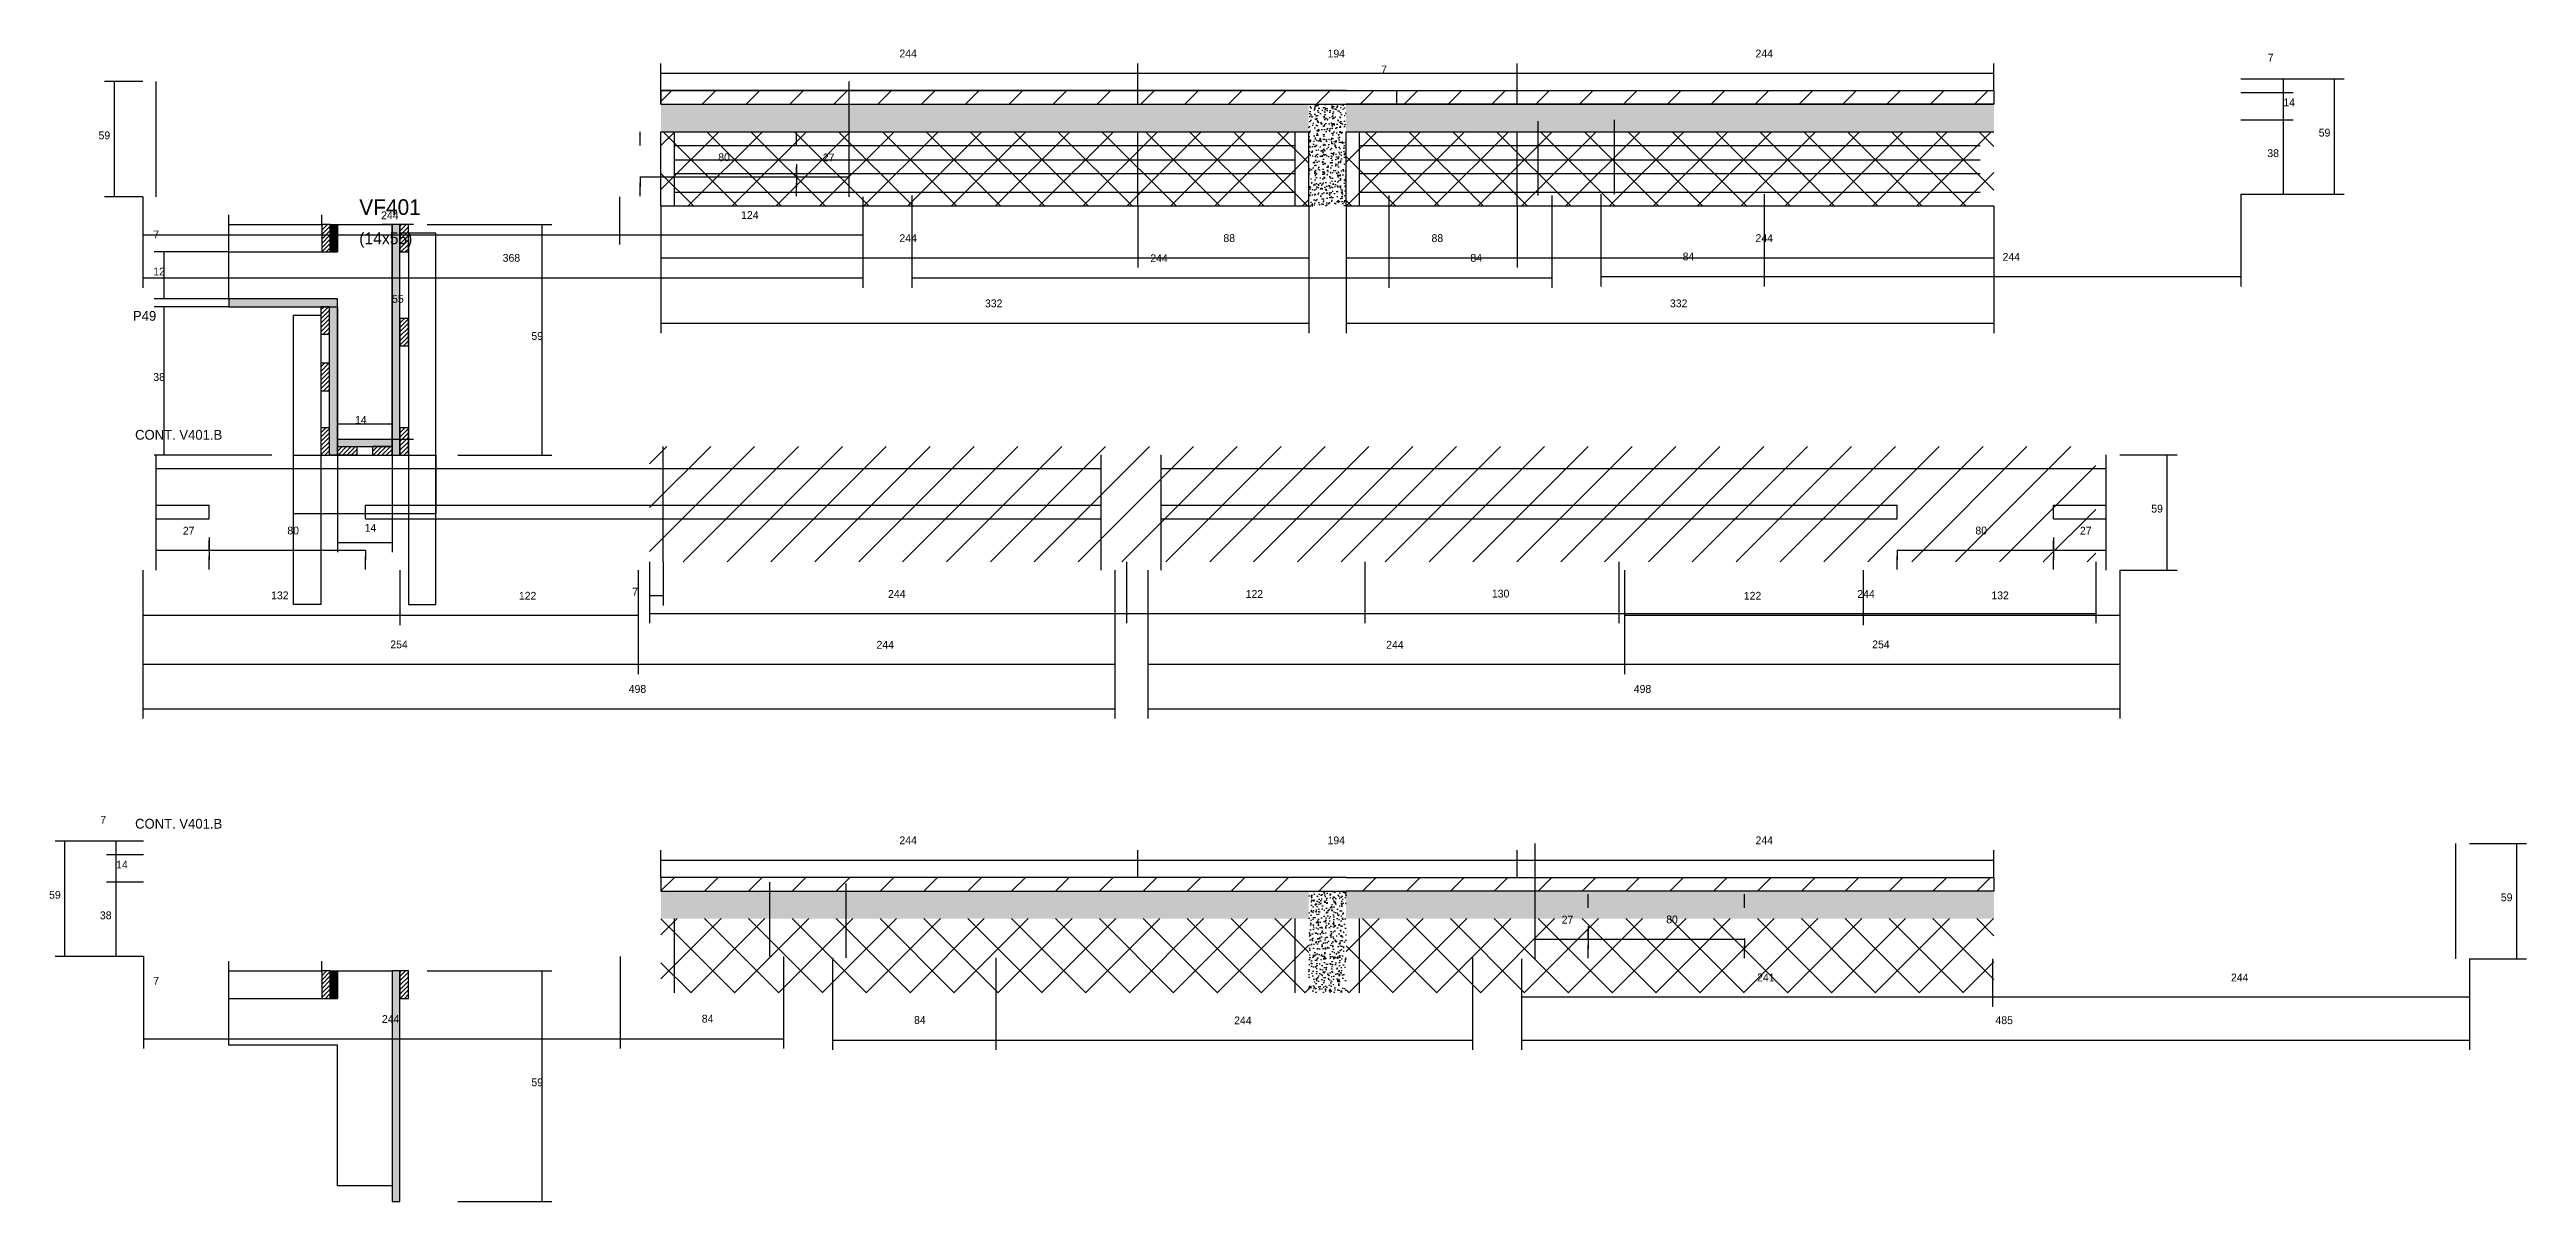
# Model space of a CAD drawing. Header units: metres. Extents: x -2848 to 22762, y -45195 to 1016.
# Drawn here: x 17442 to 18709, y -4900 to -4310 of the extents above; entities that cross this region are included whole.
import ezdxf

# ---------------------------------------------------------------- set-up
doc = ezdxf.new("R2010")
doc.units = ezdxf.units.M
for name, color, linetype in [('CONCRETO', 251, 'Continuous'), ('COTA', 4, 'Continuous'), ('Cota Seção (2x)', 4, 'Continuous'), ('Hachura', 253, 'Continuous'), ('Madeira', 126, 'Continuous'), ('NOMENCLATURA', 7, 'Continuous'), ('Painéis', 200, 'Continuous'), ('REAPROVEITAMENTO', 251, 'Continuous'), ('SARR_2.2x7', 40, 'Continuous'), ('SARR_3.5x7', 81, 'Continuous'), ('Texto Seção', 7, 'Continuous')]:
    doc.layers.add(name, color=color, linetype=linetype)

msp = doc.modelspace()

# ---------------------------------------------------------------- texts
at = {"layer": 'COTA'}
for s, p in [('244', (17611.2, -4397.2)), ('124', (17795.4, -4397.1)), ('7', (17494.6, -4407)), ('244', (17876.4, -4408.9)), ('88', (18042.2, -4408.9)), ('88', (18148.7, -4408.9)), ('244', (18314.5, -4408.9)), ('12', (17494.6, -4426)), ('368', (17673.4, -4419)), ('332', (17920.2, -4442.3)), ('332', (18270.7, -4442.3)), ('59', (17688.1, -4459)), ('38', (17494.6, -4480)), ('14', (17602.8, -4557.2)), ('132', (17554.9, -4591.8)), ('7', (17739.7, -4589.9)), ('244', (17870.6, -4591.1)), ('122', (18053.6, -4591.1)), ('130', (18179.6, -4590.9)), ('244', (18366.6, -4591.1)), ('132', (18435.2, -4591.8)), ('244', (17864.7, -4617.1)), ('244', (18125.5, -4617.1)), ('498', (17737.9, -4639.7)), ('498', (18252.2, -4639.7)), ('7', (17494.6, -4789.1)), ('241', (18315.3, -4787.4)), ('244', (18557.8, -4787.4)), ('485', (18437.3, -4809.3)), ('59', (17688.1, -4841.1))]:
    msp.add_text(s, height=4, dxfattribs=at).set_placement(p)
at = {"layer": 'Cota Seção (2x)'}
for s, p in [('244', (17876.4, -4314.4)), ('194', (18095.5, -4314.4)), ('7', (18122.9, -4322.6)), ('244', (18314.5, -4314.4)), ('7', (18576.6, -4316.5)), ('14', (18584.6, -4339.4)), ('59', (17466.6, -4356.3)), ('59', (18602.7, -4354.9)), ('80', (17783.7, -4367.5)), ('27', (17837.2, -4367.6)), ('38', (18576.4, -4365.4)), ('244', (18004.8, -4419.2)), ('84', (18168.6, -4419)), ('84', (18277.2, -4418.3)), ('244', (18440.9, -4418.5)), ('55', (17616.8, -4440)), ('14', (17597.8, -4502)), ('59', (18517, -4547.4)), ('27', (17509.7, -4558.7)), ('80', (17563.2, -4558.6)), ('80', (18427, -4558.6)), ('27', (18480.5, -4558.7)), ('122', (17681.7, -4592)), ('122', (18308.5, -4592)), ('254', (17615.9, -4616.9)), ('254', (18374.2, -4616.9)), ('7', (17467.5, -4706.7)), ('244', (17876.4, -4717.2)), ('194', (18095.5, -4717.2)), ('244', (18314.5, -4717.2)), ('14', (17475.6, -4729.6)), ('59', (17441.3, -4745.1)), ('38', (17467.3, -4755.6)), ('59', (18695.9, -4746.4)), ('27', (18215.3, -4757.8)), ('80', (18268.8, -4757.7)), ('244', (17611.6, -4808.7)), ('84', (17775.3, -4808.5)), ('84', (17883.9, -4809.2)), ('244', (18047.7, -4809.4))]:
    msp.add_text(s, height=4, dxfattribs=at).set_placement(p)
at = {"layer": 'NOMENCLATURA'}
msp.add_text('P49', height=5, dxfattribs=at).set_placement((17484.2, -4449.2))
at = {"layer": 'Texto Seção'}
for s, height, p in [('VF401', 8, (17600, -4395)), ('(14x55)', 6, (17600, -4410)), ('CONT. V401.B', 5, (17485.3, -4510.1)), ('CONT. V401.B', 5, (17485.3, -4709.2))]:
    msp.add_text(s, height=height, dxfattribs=at).set_placement(p)

# ---------------------------------------------------------------- hatches: boundary and pattern name
at = {"layer": 'COTA'}
h = msp.add_hatch(dxfattribs=at)
h.set_pattern_fill('AR-CONC', scale=0.03)
h.paths.add_polyline_path([(18085.9, -4352.4), (18085.9, -4338.4), (18085.9, -4338.4), (17754.4, -4338.4), (17754.4, -4338.4), (17754.4, -4352.4), (17754.4, -4352.4), (18085.9, -4352.4)])
h = msp.add_hatch(dxfattribs=at)
h.set_pattern_fill('AR-CONC', scale=0.03)
h.paths.add_polyline_path([(18105, -4352.4), (18105, -4338.4), (18085.9, -4338.4), (18085.9, -4352.4), (18085.9, -4390.4), (18105, -4390.4)])
h = msp.add_hatch(dxfattribs=at)
h.set_pattern_fill('AR-CONC', scale=0.03)
h.paths.add_polyline_path([(18105, -4352.4), (18105, -4338.4), (18105, -4338.4), (18436.5, -4338.4), (18436.5, -4338.4), (18436.5, -4352.4), (18436.5, -4352.4), (18105, -4352.4)])
h = msp.add_hatch(dxfattribs=at)
h.set_pattern_fill('AR-CONC', scale=0.03)
h.paths.add_polyline_path([(18085.9, -4755.3), (18085.9, -4741.3), (18085.9, -4741.3), (17754.4, -4741.3), (17754.4, -4741.3), (17754.4, -4755.3), (17754.4, -4755.3), (18085.9, -4755.3)])
h = msp.add_hatch(dxfattribs=at)
h.set_pattern_fill('AR-CONC', scale=0.03)
h.paths.add_polyline_path([(18105, -4755.3), (18105, -4741.3), (18085.9, -4741.3), (18085.9, -4755.3), (18085.9, -4793.3), (18105, -4793.3)])
h = msp.add_hatch(dxfattribs=at)
h.set_pattern_fill('AR-CONC', scale=0.03)
h.paths.add_polyline_path([(18105, -4755.3), (18105, -4741.3), (18105, -4741.3), (18436.5, -4741.3), (18436.5, -4741.3), (18436.5, -4755.3), (18436.5, -4755.3), (18105, -4755.3)])
at = {"layer": 'Hachura'}
h = msp.add_hatch(dxfattribs=at)
h.set_pattern_fill('ANSI31', scale=0.5)
h.paths.add_polyline_path([(17580.8, -4414), (17585.2, -4414), (17585.2, -4414), (17585.2, -4400), (17585.2, -4400), (17580.8, -4400), (17580.8, -4400), (17580.8, -4414)])
h = msp.add_hatch(color=8, dxfattribs=at)
h.dxf.hatch_style = 1
h.paths.add_polyline_path([(17585.2, -4400), (17588.8, -4400), (17588.8, -4400), (17588.8, -4414), (17588.8, -4414), (17585.2, -4414), (17585.2, -4414), (17585.2, -4400)])
h = msp.add_hatch(color=8, dxfattribs=at)
h.dxf.hatch_style = 1
h.paths.add_polyline_path([(17620.8, -4400), (17616.8, -4400), (17616.8, -4400), (17616.8, -4518), (17616.8, -4518), (17620.8, -4518), (17620.8, -4518), (17620.8, -4400)])
h = msp.add_hatch(dxfattribs=at)
h.set_pattern_fill('ANSI31', scale=0.5)
h.paths.add_polyline_path([(17620.8, -4414), (17625.2, -4414), (17625.2, -4414), (17625.2, -4400), (17625.2, -4400), (17620.8, -4400), (17620.8, -4400), (17620.8, -4414)])
h = msp.add_hatch(color=8, dxfattribs=at)
h.dxf.hatch_style = 1
h.paths.add_polyline_path([(17588.8, -4442), (17588.8, -4438), (17588.8, -4438), (17533.2, -4438), (17533.2, -4438), (17533.2, -4442), (17533.2, -4442), (17588.8, -4442)])
h = msp.add_hatch(dxfattribs=at)
h.set_pattern_fill('ANSI31', scale=0.5)
h.paths.add_polyline_path([(17580.4, -4456), (17584.8, -4456), (17584.8, -4456), (17584.8, -4442), (17584.8, -4442), (17580.4, -4442), (17580.4, -4442), (17580.4, -4456)])
h = msp.add_hatch(color=8, dxfattribs=at)
h.dxf.hatch_style = 1
h.paths.add_polyline_path([(17588.8, -4438), (17584.8, -4438), (17584.8, -4438), (17584.8, -4518), (17584.8, -4518), (17588.8, -4518), (17588.8, -4518), (17588.8, -4438)])
h = msp.add_hatch(dxfattribs=at)
h.set_pattern_fill('ANSI31', scale=0.5)
h.paths.add_polyline_path([(17620.8, -4462.1), (17625.2, -4462.1), (17625.2, -4462.1), (17625.2, -4448.1), (17625.2, -4448.1), (17620.8, -4448.1), (17620.8, -4448.1), (17620.8, -4462.1)])
h = msp.add_hatch(dxfattribs=at)
h.set_pattern_fill('ANSI31', scale=0.5)
h.paths.add_polyline_path([(17580.4, -4485), (17584.8, -4485), (17584.8, -4485), (17584.8, -4471), (17584.8, -4471), (17580.4, -4471), (17580.4, -4471), (17580.4, -4485)])
h = msp.add_hatch(dxfattribs=at)
h.set_pattern_fill('ANSI31', scale=0.5)
h.paths.add_polyline_path([(17580.4, -4518), (17584.8, -4518), (17584.8, -4518), (17584.8, -4504), (17584.8, -4504), (17580.4, -4504), (17580.4, -4504), (17580.4, -4518)])
h = msp.add_hatch(color=8, dxfattribs=at)
h.dxf.hatch_style = 1
h.paths.add_polyline_path([(17616.8, -4513.6), (17616.8, -4510), (17616.8, -4510), (17588.8, -4510), (17588.8, -4510), (17588.8, -4513.6), (17588.8, -4513.6), (17616.8, -4513.6)])
h = msp.add_hatch(dxfattribs=at)
h.set_pattern_fill('ANSI31', scale=0.5)
h.paths.add_polyline_path([(17620.8, -4518), (17625.2, -4518), (17625.2, -4518), (17625.2, -4504), (17625.2, -4504), (17620.8, -4504), (17620.8, -4504), (17620.8, -4518)])
h = msp.add_hatch(dxfattribs=at)
h.set_pattern_fill('ANSI31', scale=0.5)
h.paths.add_polyline_path([(17588.8, -4518), (17588.8, -4513.6), (17588.8, -4513.6), (17598.8, -4513.6), (17598.8, -4513.6), (17598.8, -4518), (17598.8, -4518), (17588.8, -4518)])
h = msp.add_hatch(dxfattribs=at)
h.set_pattern_fill('ANSI31', scale=0.5)
h.paths.add_polyline_path([(17616.8, -4518), (17616.8, -4513.6), (17616.8, -4513.6), (17606.8, -4513.6), (17606.8, -4513.6), (17606.8, -4518), (17606.8, -4518), (17616.8, -4518)])
h = msp.add_hatch(dxfattribs=at)
h.set_pattern_fill('ANSI31', scale=0.5)
h.paths.add_polyline_path([(17580.8, -4796.1), (17585.2, -4796.1), (17585.2, -4796.1), (17585.2, -4782.1), (17585.2, -4782.1), (17580.8, -4782.1), (17580.8, -4782.1), (17580.8, -4796.1)])
h = msp.add_hatch(color=8, dxfattribs=at)
h.dxf.hatch_style = 1
h.paths.add_polyline_path([(17585.2, -4782.1), (17588.8, -4782.1), (17588.8, -4782.1), (17588.8, -4796.1), (17588.8, -4796.1), (17585.2, -4796.1), (17585.2, -4796.1), (17585.2, -4782.1)])
h = msp.add_hatch(color=8, dxfattribs=at)
h.dxf.hatch_style = 1
h.paths.add_polyline_path([(17620.8, -4782.1), (17616.8, -4782.1), (17616.8, -4782.1), (17616.8, -4900.1), (17616.8, -4900.1), (17620.8, -4900.1), (17620.8, -4900.1), (17620.8, -4782.1)])
h = msp.add_hatch(dxfattribs=at)
h.set_pattern_fill('ANSI31', scale=0.5)
h.paths.add_polyline_path([(17620.8, -4796.1), (17625.2, -4796.1), (17625.2, -4796.1), (17625.2, -4782.1), (17625.2, -4782.1), (17620.8, -4782.1), (17620.8, -4782.1), (17620.8, -4796.1)])
at = {"layer": 'REAPROVEITAMENTO'}
h = msp.add_hatch(dxfattribs=at)
h.set_pattern_fill('ANSI31', scale=5)
h.paths.add_polyline_path([(17754.4, -4331.4), (17754.4, -4338.4), (17754.4, -4338.4), (18192.5, -4338.4), (18192.5, -4338.4), (18192.5, -4331.4), (18192.5, -4331.4), (17754.4, -4331.4)])
h = msp.add_hatch(dxfattribs=at)
h.set_pattern_fill('ANSI31', scale=5)
h.paths.add_polyline_path([(18436.5, -4331.4), (18436.5, -4338.4), (18436.5, -4338.4), (18192.5, -4338.4), (18192.5, -4338.4), (18192.5, -4331.4), (18192.5, -4331.4), (18436.5, -4331.4)])
h = msp.add_hatch(dxfattribs=at)
h.set_pattern_fill('ANSI37', scale=5)
h.paths.add_polyline_path([(18085.9, -4390.4), (18085.9, -4352.4), (18085.9, -4352.4), (17754.4, -4352.4), (17754.4, -4352.4), (17754.4, -4390.4), (17754.4, -4390.4), (18085.9, -4390.4)])
h = msp.add_hatch(dxfattribs=at)
h.set_pattern_fill('ANSI37', scale=5)
h.paths.add_polyline_path([(18105, -4390.4), (18105, -4352.4), (18105, -4352.4), (18436.5, -4352.4), (18436.5, -4352.4), (18436.5, -4390.4), (18436.5, -4390.4), (18105, -4390.4)])
h = msp.add_hatch(dxfattribs=at)
h.set_pattern_fill('ANSI31', scale=5)
h.paths.add_polyline_path([(18488.6, -4572.6), (18488.6, -4513.6), (18488.6, -4513.6), (17748.6, -4513.6), (17748.6, -4513.6), (17748.6, -4572.6), (17748.6, -4572.6), (18488.6, -4572.6)])
h = msp.add_hatch(dxfattribs=at)
h.set_pattern_fill('ANSI31', scale=5)
h.paths.add_polyline_path([(17754.4, -4734.3), (17754.4, -4741.3), (17754.4, -4741.3), (18192.5, -4741.3), (18192.5, -4741.3), (18192.5, -4734.3), (18192.5, -4734.3), (17754.4, -4734.3)])
h = msp.add_hatch(dxfattribs=at)
h.set_pattern_fill('ANSI31', scale=5)
h.paths.add_polyline_path([(18436.5, -4734.3), (18436.5, -4741.3), (18436.5, -4741.3), (18192.5, -4741.3), (18192.5, -4741.3), (18192.5, -4734.3), (18192.5, -4734.3), (18436.5, -4734.3)])
h = msp.add_hatch(dxfattribs=at)
h.set_pattern_fill('ANSI37', scale=5)
h.paths.add_polyline_path([(18085.9, -4793.3), (18085.9, -4755.3), (18085.9, -4755.3), (17754.4, -4755.3), (17754.4, -4755.3), (17754.4, -4793.3), (17754.4, -4793.3), (18085.9, -4793.3)])
h = msp.add_hatch(dxfattribs=at)
h.set_pattern_fill('ANSI37', scale=5)
h.paths.add_polyline_path([(18105, -4793.3), (18105, -4755.3), (18105, -4755.3), (18436.5, -4755.3), (18436.5, -4755.3), (18436.5, -4793.3), (18436.5, -4793.3), (18105, -4793.3)])

# ---------------------------------------------------------------- linework, layer by layer
at = {"layer": 'CONCRETO'}
for points in [[(17533.2, -4438), (17533.2, -4414), (17588.8, -4414), (17588.8, -4400), (17616.8, -4400), (17616.8, -4510), (17588.8, -4510), (17588.8, -4438)], [(17533.2, -4820.1), (17533.2, -4796.1), (17588.8, -4796.1), (17588.8, -4782.1), (17616.8, -4782.1), (17616.8, -4892.1), (17588.8, -4892.1), (17588.8, -4820.1)]]:
    msp.add_lwpolyline(points, close=True, dxfattribs=at)
at = {"layer": 'COTA'}
for p, q in [((17489.2, -4385.8), (17489.2, -4410.2)), ((17489.2, -4385.8), (17489.2, -4432.3)), ((17533.2, -4414), (17533.2, -4395)), ((17580.8, -4400), (17580.8, -4395)), ((17733.2, -4385.8), (17733.2, -4410.2)), ((17733.2, -4385.8), (17733.2, -4410.2)), ((17754.4, -4390.4), (17754.4, -4422)), ((17754.4, -4390.4), (17754.4, -4455.5)), ((17857.7, -4385.8), (17857.7, -4410.2)), ((17857.7, -4385.8), (17857.7, -4432.3)), ((17998.4, -4390.4), (17998.4, -4422)), ((17998.4, -4390.4), (17998.4, -4422)), ((18085.9, -4390.4), (18085.9, -4422)), ((18085.9, -4390.4), (18085.9, -4455.5)), ((18105, -4390.4), (18105, -4422)), ((18105, -4390.4), (18105, -4455.5)), ((18192.5, -4390.4), (18192.5, -4422)), ((18192.5, -4390.4), (18192.5, -4422)), ((18436.5, -4390.4), (18436.5, -4422)), ((18436.5, -4390.4), (18436.5, -4455.5)), ((17489.2, -4405.2), (17733.2, -4405.2)), ((17533.2, -4400), (17580.8, -4400)), ((17634.8, -4400), (17698.6, -4400)), ((17693.6, -4518), (17693.6, -4400)), ((17733.2, -4405.2), (17857.7, -4405.2)), ((17533.2, -4414), (17495.1, -4414)), ((17500.1, -4438), (17500.1, -4414)), ((17754.4, -4417), (17998.4, -4417)), ((17998.4, -4417), (18085.9, -4417)), ((18105, -4417), (18192.5, -4417)), ((18192.5, -4417), (18436.5, -4417)), ((17489.2, -4427.3), (17857.7, -4427.3)), ((17533.2, -4438), (17495.1, -4438)), ((17533.2, -4442), (17495.1, -4442)), ((17500.1, -4518), (17500.1, -4442)), ((17754.4, -4450.5), (18085.9, -4450.5)), ((18105, -4450.5), (18436.5, -4450.5)), ((17555.2, -4518), (17495.1, -4518)), ((17588.8, -4518), (17588.8, -4567.7)), ((17616.8, -4518), (17616.8, -4567.7)), ((17650.4, -4518), (17698.6, -4518)), ((17588.8, -4562.7), (17616.8, -4562.7)), ((17748.5, -4572.6), (17748.5, -4594.9)), ((17748.6, -4572.6), (17748.6, -4604.1)), ((17755.5, -4572.6), (17755.5, -4594.9)), ((17992.6, -4572.6), (17992.6, -4604.1)), ((17992.6, -4572.6), (17992.6, -4604.1)), ((18114.6, -4572.6), (18114.6, -4604.1)), ((18114.6, -4572.6), (18114.6, -4604.1)), ((18244.6, -4572.6), (18244.6, -4604.1)), ((18244.6, -4572.6), (18244.6, -4604.1)), ((18488.6, -4572.6), (18488.6, -4604.1)), ((17489.2, -4576.9), (17489.2, -4605)), ((17489.2, -4576.9), (17489.2, -4652.8)), ((17620.7, -4576.9), (17620.7, -4605)), ((17742.7, -4576.9), (17742.7, -4630.1)), ((17986.7, -4576.9), (17986.7, -4630.1)), ((17986.7, -4576.9), (17986.7, -4652.8)), ((18003.5, -4576.9), (18003.5, -4630.1)), ((18003.5, -4576.9), (18003.5, -4652.8)), ((18247.5, -4576.9), (18247.5, -4630.1)), ((18369.5, -4576.9), (18369.5, -4605)), ((18501, -4576.9), (18501, -4605)), ((18501, -4576.9), (18501, -4652.8)), ((17489.2, -4600), (17620.7, -4600)), ((17748.5, -4589.9), (17755.5, -4589.9)), ((17748.6, -4599.1), (17992.6, -4599.1)), ((17992.6, -4599.1), (18114.6, -4599.1)), ((18114.6, -4599.1), (18244.6, -4599.1)), ((18244.6, -4599.1), (18488.6, -4599.1)), ((18369.5, -4600), (18501, -4600)), ((17742.7, -4625.1), (17986.7, -4625.1)), ((18003.5, -4625.1), (18247.5, -4625.1)), ((17489.2, -4647.8), (17986.7, -4647.8)), ((18003.5, -4647.8), (18501, -4647.8)), ((17533.2, -4796.1), (17533.2, -4777.1)), ((17580.8, -4782.1), (17580.8, -4777.1)), ((18194.8, -4775.9), (18194.8, -4800.4)), ((18194.8, -4775.9), (18194.8, -4822.5)), ((18435.8, -4775.9), (18435.8, -4800.4)), ((18435.8, -4775.9), (18435.8, -4800.4)), ((18679.8, -4775.9), (18679.8, -4800.4)), ((18679.8, -4775.9), (18679.8, -4822.5)), ((17533.2, -4782.1), (17580.8, -4782.1)), ((17634.8, -4782.1), (17698.6, -4782.1)), ((17693.6, -4900.1), (17693.6, -4782.1)), ((18194.8, -4795.4), (18435.8, -4795.4)), ((18435.8, -4795.4), (18679.8, -4795.4)), ((18194.8, -4817.5), (18679.8, -4817.5)), ((17650.4, -4900.1), (17698.6, -4900.1))]:
    msp.add_line(p, q, dxfattribs=at)
at = {"layer": 'Cota Seção (2x)'}
for p, q in [((17754.4, -4331.4), (17754.4, -4317.5)), ((17998.4, -4331.4), (17998.4, -4317.5)), ((17998.4, -4331.4), (17998.4, -4317.5)), ((18192.5, -4331.4), (18192.5, -4317.5)), ((18192.5, -4331.4), (18192.5, -4317.5)), ((18436.5, -4331.4), (18436.5, -4317.5)), ((17489.2, -4326.8), (17469.7, -4326.8)), ((17474.7, -4385.8), (17474.7, -4326.8)), ((17754.4, -4322.5), (17998.4, -4322.5)), ((17998.4, -4322.5), (18192.5, -4322.5)), ((18105, -4331.4), (18136, -4331.4)), ((18131, -4338.4), (18131, -4331.4)), ((18192.5, -4322.5), (18436.5, -4322.5)), ((18562.9, -4325.4), (18615.8, -4325.4)), ((18562.9, -4325.4), (18589.6, -4325.4)), ((18562.9, -4332.4), (18589.6, -4332.4)), ((18562.9, -4332.4), (18589.6, -4332.4)), ((18584.6, -4332.4), (18584.6, -4325.4)), ((18584.6, -4346.4), (18584.6, -4332.4)), ((18610.8, -4384.4), (18610.8, -4325.4)), ((18105, -4338.4), (18136, -4338.4)), ((18562.9, -4346.4), (18589.6, -4346.4)), ((18562.9, -4346.4), (18589.6, -4346.4)), ((18584.6, -4384.4), (18584.6, -4346.4)), ((17823.7, -4369), (17823.7, -4380.6)), ((17823.7, -4375.6), (17823.7, -4370.6)), ((17850.7, -4378.8), (17850.7, -4370.6)), ((17743.7, -4375.3), (17743.7, -4380.6)), ((17743.7, -4375.6), (17823.7, -4375.6)), ((17823.7, -4375.6), (17850.7, -4375.6)), ((17882.8, -4385.1), (17882.8, -4432.3)), ((18126.8, -4385.1), (18126.8, -4432.3)), ((18126.8, -4385.1), (18126.8, -4432.3)), ((18210.3, -4385.1), (18210.3, -4432.3)), ((18235.4, -4384.4), (18235.4, -4431.6)), ((18318.9, -4384.4), (18318.9, -4431.6)), ((18318.9, -4384.4), (18318.9, -4431.6)), ((18562.9, -4384.4), (18562.9, -4431.6)), ((18562.9, -4384.4), (18589.6, -4384.4)), ((18562.9, -4384.4), (18615.8, -4384.4)), ((17489.2, -4385.8), (17469.7, -4385.8)), ((17627.8, -4400), (17611.8, -4400)), ((17616.8, -4510), (17616.8, -4400)), ((17882.8, -4427.3), (18126.8, -4427.3)), ((18126.8, -4427.3), (18210.3, -4427.3)), ((18235.4, -4426.6), (18318.9, -4426.6)), ((18318.9, -4426.6), (18562.9, -4426.6)), ((17588.8, -4518), (17588.8, -4497)), ((17616.8, -4518), (17616.8, -4497)), ((17588.8, -4502), (17616.8, -4502)), ((17627.8, -4510), (17611.8, -4510)), ((18501, -4517.9), (18530.2, -4517.9)), ((18525.2, -4576.9), (18525.2, -4517.9)), ((17496.1, -4569.9), (17496.1, -4561.7)), ((17523.2, -4560.1), (17523.2, -4571.7)), ((17523.2, -4566.7), (17523.2, -4561.7)), ((18467, -4560.1), (18467, -4571.7)), ((18467, -4566.7), (18467, -4561.7)), ((18494, -4569.9), (18494, -4561.7)), ((17496.1, -4566.7), (17523.2, -4566.7)), ((17523.2, -4566.7), (17603.2, -4566.7)), ((17603.2, -4566.4), (17603.2, -4571.7)), ((18387, -4566.4), (18387, -4571.7)), ((18387, -4566.7), (18467, -4566.7)), ((18467, -4566.7), (18494, -4566.7)), ((17489.2, -4576.9), (17489.2, -4630.1)), ((17620.7, -4576.9), (17620.7, -4605)), ((17742.7, -4576.9), (17742.7, -4605)), ((17742.7, -4576.9), (17742.7, -4630.1)), ((18247.5, -4576.9), (18247.5, -4605)), ((18247.5, -4576.9), (18247.5, -4630.1)), ((18369.5, -4576.9), (18369.5, -4605)), ((18501, -4576.9), (18530.2, -4576.9)), ((18501, -4576.9), (18501, -4630.1)), ((17620.7, -4600), (17742.7, -4600)), ((18247.5, -4600), (18369.5, -4600)), ((17489.2, -4625.1), (17742.7, -4625.1)), ((18247.5, -4625.1), (18501, -4625.1)), ((17489.6, -4715.6), (17444.4, -4715.6)), ((17449.4, -4774.6), (17449.4, -4715.6)), ((17489.6, -4715.6), (17470.6, -4715.6)), ((17489.6, -4722.6), (17470.6, -4722.6)), ((17489.6, -4722.6), (17470.6, -4722.6)), ((17475.6, -4722.6), (17475.6, -4715.6)), ((17475.6, -4736.6), (17475.6, -4722.6)), ((17754.4, -4734.3), (17754.4, -4720.3)), ((17754.4, -4725.3), (17998.4, -4725.3)), ((17998.4, -4734.3), (17998.4, -4720.3)), ((17998.4, -4734.3), (17998.4, -4720.3)), ((17998.4, -4725.3), (18192.5, -4725.3)), ((18192.5, -4734.3), (18192.5, -4720.3)), ((18192.5, -4734.3), (18192.5, -4720.3)), ((18192.5, -4725.3), (18436.5, -4725.3)), ((18436.5, -4734.3), (18436.5, -4720.3)), ((18679.8, -4716.9), (18709, -4716.9)), ((18704, -4775.9), (18704, -4716.9)), ((17489.6, -4736.6), (17470.6, -4736.6)), ((17489.6, -4736.6), (17470.6, -4736.6)), ((17475.6, -4774.6), (17475.6, -4736.6)), ((18201.8, -4768.9), (18201.8, -4760.8)), ((18228.8, -4759.2), (18228.8, -4770.8)), ((18228.8, -4765.8), (18228.8, -4760.8)), ((18308.8, -4765.5), (18308.8, -4770.8)), ((17489.6, -4774.6), (17444.4, -4774.6)), ((17489.6, -4774.6), (17470.6, -4774.6)), ((17489.6, -4774.6), (17489.6, -4821.8)), ((17733.6, -4774.6), (17733.6, -4821.8)), ((17733.6, -4774.6), (17733.6, -4821.8)), ((17817.1, -4774.6), (17817.1, -4821.8)), ((17842.2, -4775.3), (17842.2, -4822.5)), ((17925.7, -4775.3), (17925.7, -4822.5)), ((17925.7, -4775.3), (17925.7, -4822.5)), ((18169.7, -4775.3), (18169.7, -4822.5)), ((18201.8, -4765.8), (18228.8, -4765.8)), ((18228.8, -4765.8), (18308.8, -4765.8)), ((18679.8, -4775.9), (18709, -4775.9)), ((17489.6, -4816.8), (17733.6, -4816.8)), ((17733.6, -4816.8), (17817.1, -4816.8)), ((17842.2, -4817.5), (17925.7, -4817.5)), ((17925.7, -4817.5), (18169.7, -4817.5))]:
    msp.add_line(p, q, dxfattribs=at)
at = {"layer": 'Madeira'}
for points in [[(17580.8, -4414), (17585.2, -4414), (17585.2, -4400), (17580.8, -4400)], [(17620.8, -4414), (17625.2, -4414), (17625.2, -4400), (17620.8, -4400)], [(17580.4, -4456), (17584.8, -4456), (17584.8, -4442), (17580.4, -4442)], [(17620.8, -4462.1), (17625.2, -4462.1), (17625.2, -4448.1), (17620.8, -4448.1)], [(17580.4, -4485), (17584.8, -4485), (17584.8, -4471), (17580.4, -4471)], [(17580.4, -4518), (17584.8, -4518), (17584.8, -4504), (17580.4, -4504)], [(17620.8, -4518), (17625.2, -4518), (17625.2, -4504), (17620.8, -4504)], [(17588.8, -4518), (17588.8, -4513.6), (17598.8, -4513.6), (17598.8, -4518)], [(17616.8, -4518), (17616.8, -4513.6), (17606.8, -4513.6), (17606.8, -4518)], [(17580.8, -4796.1), (17585.2, -4796.1), (17585.2, -4782.1), (17580.8, -4782.1)], [(17620.8, -4796.1), (17625.2, -4796.1), (17625.2, -4782.1), (17620.8, -4782.1)]]:
    msp.add_lwpolyline(points, close=True, dxfattribs=at)
at = {"layer": 'Painéis'}
for p, q in [((17754.4, -4331.4), (18105, -4331.4)), ((17754.4, -4338.4), (17754.4, -4331.4)), ((17998.4, -4338.4), (17998.4, -4331.4)), ((18105, -4331.4), (18436.5, -4331.4)), ((18192.5, -4338.4), (18192.5, -4331.4)), ((17754.4, -4338.4), (18105, -4338.4)), ((18105, -4338.4), (18436.5, -4338.4)), ((17754.4, -4352.4), (18085.9, -4352.4)), ((17754.4, -4390.4), (17754.4, -4352.4)), ((17998.4, -4390.4), (17998.4, -4352.4)), ((18085.9, -4390.4), (18085.9, -4352.4)), ((18105, -4352.4), (18436.5, -4352.4)), ((18105, -4390.4), (18105, -4352.4)), ((18192.5, -4390.4), (18192.5, -4352.4)), ((17754.4, -4390.4), (18085.9, -4390.4)), ((18105, -4390.4), (18436.5, -4390.4))]:
    msp.add_line(p, q, dxfattribs=at)
for points in [[(18105, -4331.4), (17754.4, -4331.4), (17754.4, -4338.4), (18105, -4338.4)], [(18105, -4331.4), (18436.5, -4331.4), (18436.5, -4338.4), (18105, -4338.4)], [(18105, -4734.3), (17754.4, -4734.3), (17754.4, -4741.3), (18105, -4741.3)], [(18105, -4734.3), (18436.5, -4734.3), (18436.5, -4741.3), (18105, -4741.3)]]:
    msp.add_lwpolyline(points, dxfattribs=at)
for points in [[(17585.2, -4400), (17588.8, -4400), (17588.8, -4414), (17585.2, -4414)], [(17620.8, -4400), (17616.8, -4400), (17616.8, -4518), (17620.8, -4518)], [(17588.8, -4442), (17588.8, -4438), (17533.2, -4438), (17533.2, -4442)], [(17584.8, -4442), (17588.8, -4442), (17588.8, -4518), (17584.8, -4518)], [(17616.8, -4513.6), (17616.8, -4510), (17588.8, -4510), (17588.8, -4513.6)], [(17585.2, -4782.1), (17588.8, -4782.1), (17588.8, -4796.1), (17585.2, -4796.1)], [(17620.8, -4782.1), (17616.8, -4782.1), (17616.8, -4900.1), (17620.8, -4900.1)]]:
    msp.add_lwpolyline(points, close=True, dxfattribs=at)
at = {"layer": 'SARR_2.2x7'}
for p, q in [((17496.1, -4385.8), (17496.1, -4326.8)), ((17850.7, -4385.8), (17850.7, -4326.8)), ((18203.3, -4385.1), (18203.3, -4347.1)), ((18242.4, -4384.4), (18242.4, -4346.4)), ((17743.7, -4359.5), (17743.7, -4352.5)), ((17761.4, -4390.4), (17761.4, -4352.4)), ((17761.4, -4359.4), (17998.4, -4359.4)), ((17823.7, -4359.5), (17823.7, -4352.5)), ((17998.4, -4359.4), (18079, -4359.4)), ((18079, -4390.4), (18079, -4352.4)), ((18111.9, -4390.4), (18111.9, -4352.4)), ((18111.9, -4359.4), (18192.5, -4359.4)), ((18192.5, -4359.4), (18429.5, -4359.4)), ((17761.4, -4366.9), (17998.4, -4366.9)), ((17998.4, -4366.9), (18079, -4366.9)), ((18111.9, -4366.9), (18192.5, -4366.9)), ((18192.5, -4366.9), (18429.5, -4366.9)), ((17743.7, -4385.4), (17743.7, -4378.8)), ((17761.4, -4373.9), (17998.4, -4373.9)), ((17761.4, -4383.4), (17998.4, -4383.4)), ((17823.7, -4385.4), (17823.7, -4378.8)), ((17998.4, -4373.9), (18079, -4373.9)), ((17998.4, -4383.4), (18079, -4383.4)), ((18111.9, -4373.9), (18192.5, -4373.9)), ((18111.9, -4383.4), (18192.5, -4383.4)), ((18192.5, -4373.9), (18429.5, -4373.9)), ((18192.5, -4383.4), (18429.5, -4383.4)), ((17496.1, -4576.9), (17496.1, -4517.9)), ((17496.1, -4524.9), (17742.7, -4524.9)), ((17742.7, -4524.9), (17979.7, -4524.9)), ((17755.5, -4572.6), (17755.5, -4513.6)), ((17979.7, -4576.9), (17979.7, -4517.9)), ((18010.4, -4576.9), (18010.4, -4517.9)), ((18010.4, -4524.9), (18247.5, -4524.9)), ((18247.5, -4524.9), (18494, -4524.9)), ((18494, -4576.9), (18494, -4517.9)), ((17496.1, -4543.6), (17523.2, -4543.6)), ((17523.2, -4550.6), (17523.2, -4543.6)), ((17603.2, -4543.6), (17742.7, -4543.6)), ((17603.2, -4550.6), (17603.2, -4543.6)), ((17742.7, -4543.6), (17979.7, -4543.6)), ((18010.4, -4543.6), (18247.5, -4543.6)), ((18247.5, -4543.6), (18387, -4543.6)), ((18387, -4550.6), (18387, -4543.6)), ((18467, -4543.6), (18494, -4543.6)), ((18467, -4550.6), (18467, -4543.6)), ((17496.1, -4550.6), (17523.2, -4550.6)), ((17603.2, -4550.6), (17742.7, -4550.6)), ((17742.7, -4550.6), (17979.7, -4550.6)), ((18010.4, -4550.6), (18247.5, -4550.6)), ((18247.5, -4550.6), (18387, -4550.6)), ((18467, -4550.6), (18494, -4550.6)), ((17523.2, -4576.5), (17523.2, -4569.9)), ((17603.2, -4576.5), (17603.2, -4569.9)), ((18387, -4576.5), (18387, -4569.9)), ((18467, -4576.5), (18467, -4569.9)), ((18201.8, -4775.9), (18201.8, -4716.9)), ((18672.9, -4775.9), (18672.9, -4716.9)), ((17810.1, -4774.6), (17810.1, -4736.6)), ((17849.1, -4775.3), (17849.1, -4737.3)), ((18228.8, -4749.7), (18228.8, -4742.7)), ((18308.8, -4749.7), (18308.8, -4742.7)), ((17761.4, -4793.3), (17761.4, -4755.3)), ((18079, -4793.3), (18079, -4755.3)), ((18111.9, -4793.3), (18111.9, -4755.3)), ((18228.8, -4775.6), (18228.8, -4768.9)), ((18308.8, -4775.6), (18308.8, -4768.9))]:
    msp.add_line(p, q, dxfattribs=at)
at = {"layer": 'SARR_3.5x7'}
for points in [[(17639.2, -4404.4), (17625.2, -4404.4), (17625.2, -4594.5), (17639.2, -4594.5)], [(17566.4, -4446.4), (17580.4, -4446.4), (17580.4, -4594.5), (17566.4, -4594.5)], [(17566.4, -4518), (17639.2, -4518), (17639.2, -4548.1), (17566.4, -4548.1)]]:
    msp.add_lwpolyline(points, close=True, dxfattribs=at)

msp.set_redraw_order([(e.dxf.handle, doc.entitydb.next_handle()) for e in msp.query("TEXT MTEXT ATTDEF DIMENSION ARC_DIMENSION")])  # texts and dimensions are drawn at this point

doc.saveas('drawing.dxf')
